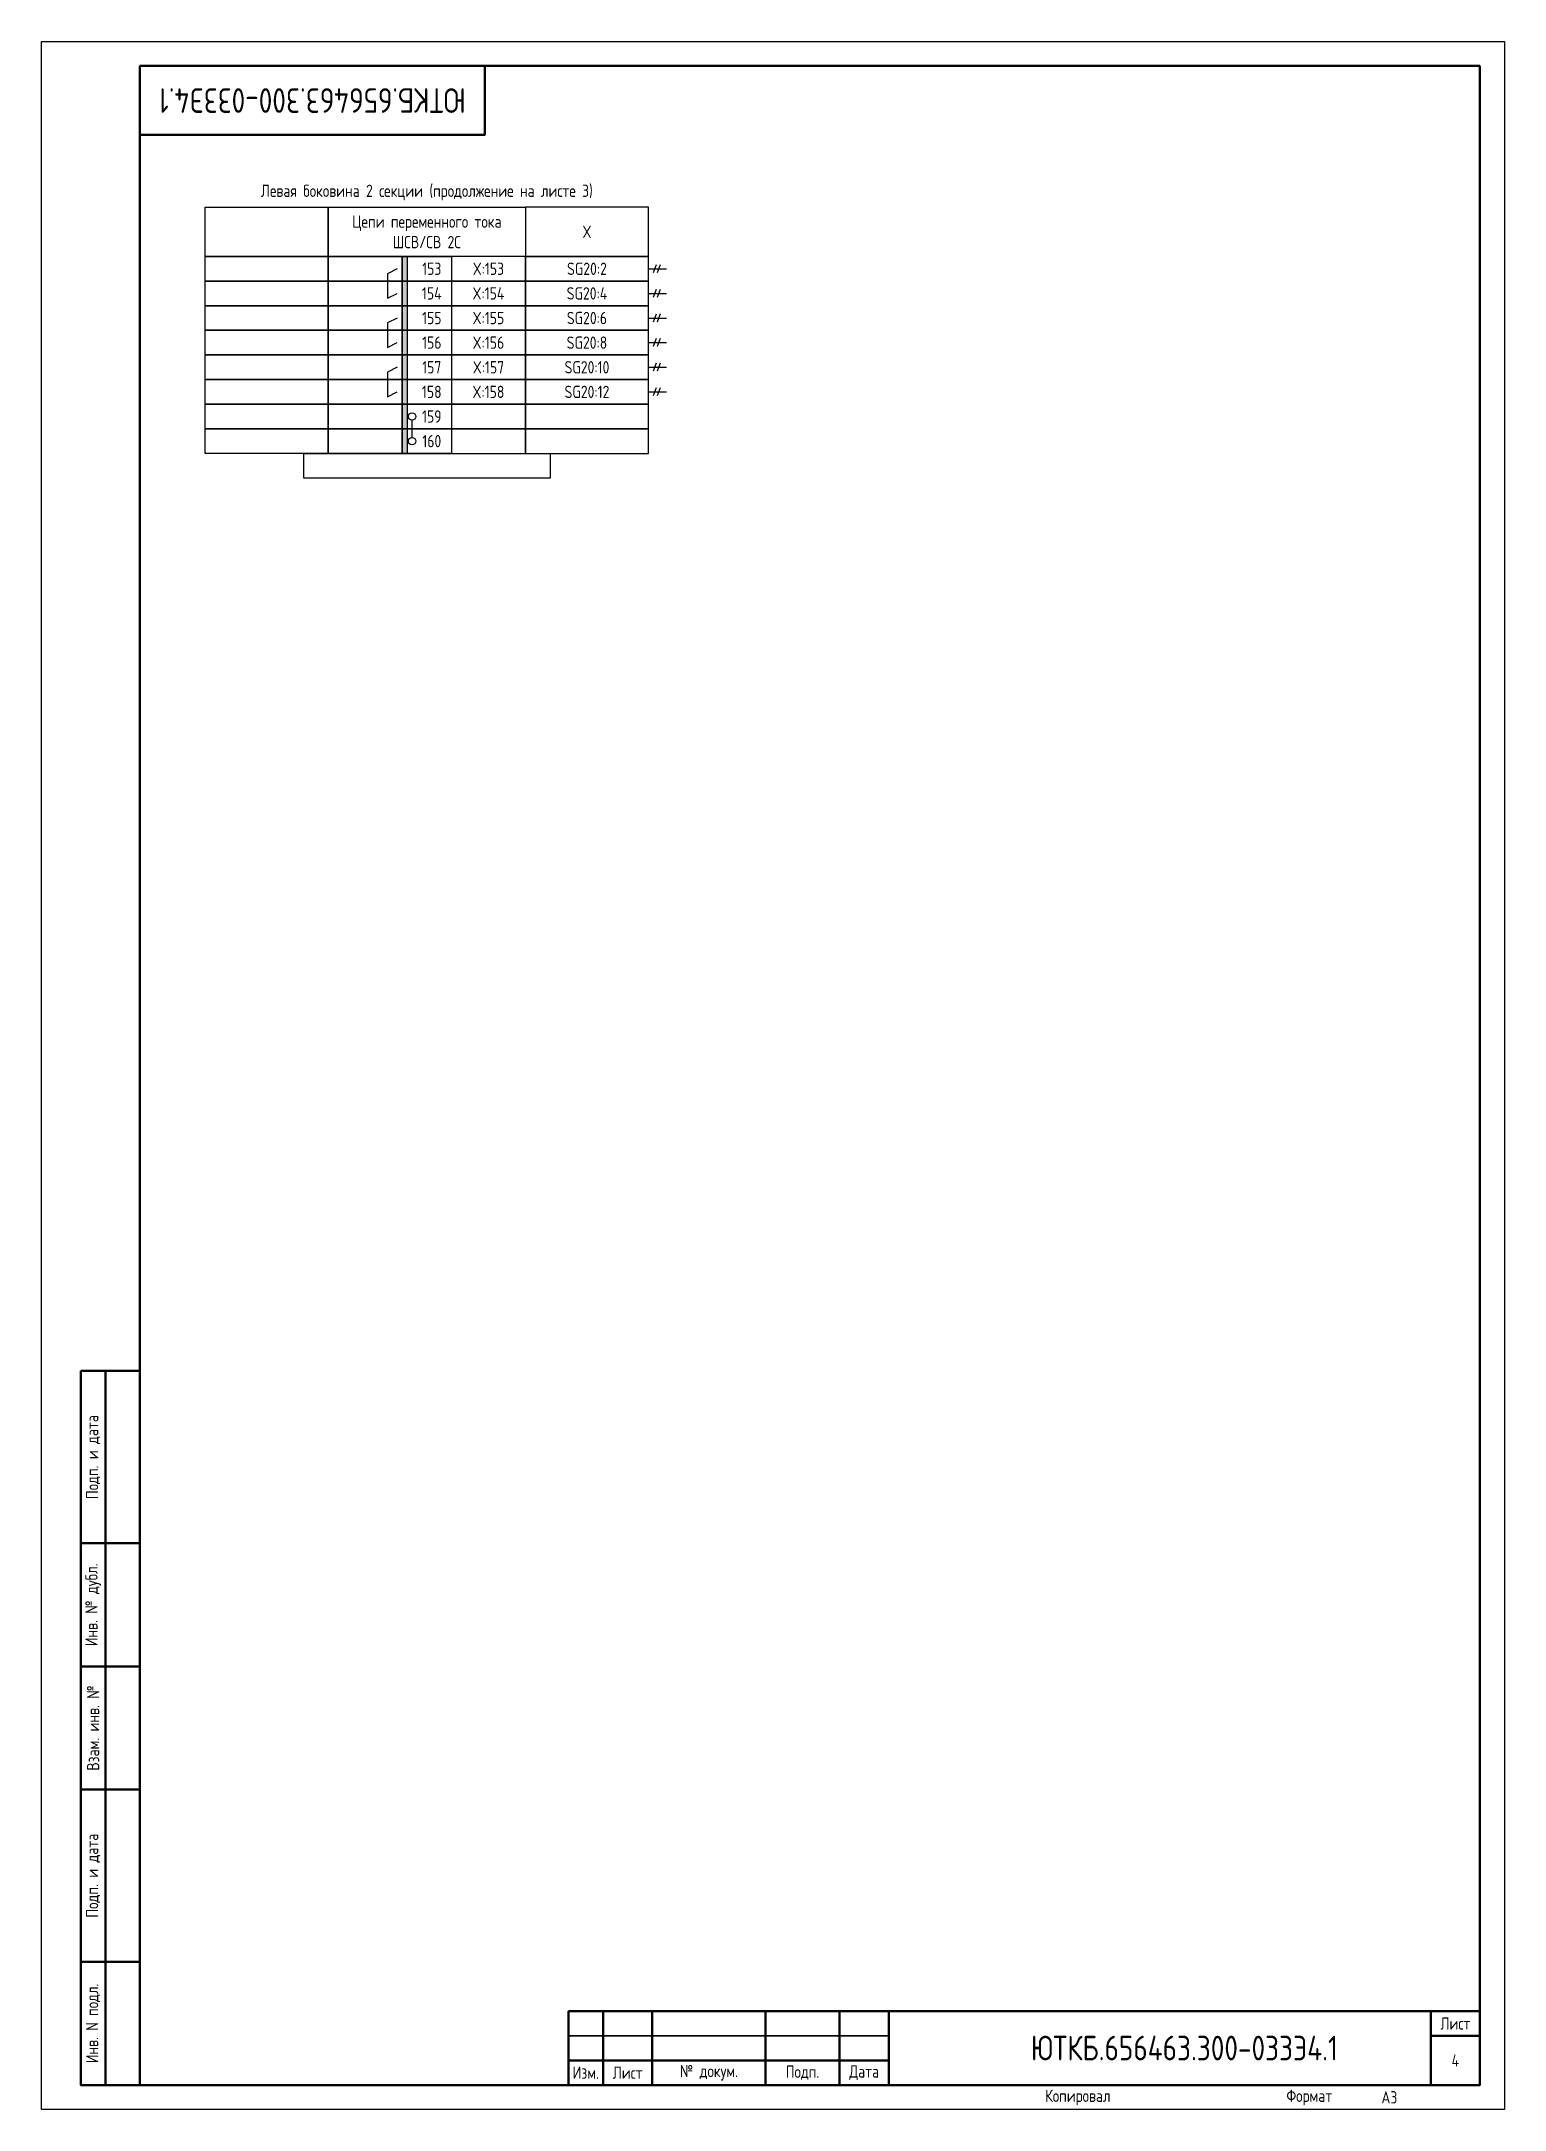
# Model space of a CAD drawing. Header units: millimetres. Extents: x -1050 to 7068, y 0 to 517.
# Drawn here: x 6771.2 to 7068.2, y 0 to 420 of the extents above; entities that cross this region are included whole.
import ezdxf

# ---------------------------------------------------------------- set-up
doc = ezdxf.new("R2010")
doc.units = ezdxf.units.MM
doc.styles.add('Gost_type_A', font='GOST_A.TTF')

msp = doc.modelspace()

# ---------------------------------------------------------------- texts
at = {"insert": (6826.19, 408), "char_height": 5, "width": 70, "attachment_point": 5, "rotation": 180, "style": 'Gost_type_A'}
msp.add_mtext('ЮТКБ.656463.300-033Э4.1', dxfattribs=at)
at = {"style": 'Gost_type_A'}
for s, insert, char_height, width, attachment_point in [('Левая боковина 2 секции (продолжение на листе 3)', (6849.43, 389.32), 2.5, 90, 5), ('Цепи переменного тока ШСВ/СВ 2С', (6849.43, 381.32), 2.5, 40, 5), ('X', (6881.93, 381.32), 2.5, 25, 5), ('SG20:2', (6881.93, 373.82), 2.5, 25, 5), ('SG20:4', (6881.93, 368.82), 2.5, 25, 5), ('SG20:6', (6881.93, 363.82), 2.5, 25, 5), ('SG20:8', (6881.93, 358.82), 2.5, 25, 5), ('SG20:10', (6881.93, 353.82), 2.5, 25, 5), ('SG20:12', (6881.93, 348.82), 2.5, 25, 5), ('ЮТКБ.656463.300-033Э4.1', (7003.19, 12.5), 5, 120, 5), ('4', (7058.19, 10), 2.5, 10, 5), ('A3', (7043.19, 2.5), 2.5, 20, 4), ('A3', (7043.19, 2.5), 2.5, 20, 4)]:
    msp.add_mtext(s, dxfattribs=dict(at, insert=insert, char_height=char_height, width=width, attachment_point=attachment_point))
at = {"ltscale": 10, "char_height": 2.5, "attachment_point": 5, "style": 'Gost_type_A'}
for s, insert, width in [('153', (6850.43, 373.82), 8), ('X:153', (6861.93, 373.82), 15), ('154', (6850.43, 368.82), 8), ('X:154', (6861.93, 368.82), 15), ('155', (6850.43, 363.82), 8), ('X:155', (6861.93, 363.82), 15), ('156', (6850.43, 358.82), 8), ('X:156', (6861.93, 358.82), 15), ('157', (6850.43, 353.82), 8), ('X:157', (6861.93, 353.82), 15), ('158', (6850.43, 348.82), 8), ('X:158', (6861.93, 348.82), 15), ('159', (6850.43, 343.82), 8), ('160', (6850.43, 338.82), 8)]:
    msp.add_mtext(s, dxfattribs=dict(at, insert=insert, width=width))

# ---------------------------------------------------------------- blocks, each defined once
blk = doc.blocks.new('Штамп левый нижний')
at = {"lineweight": 50}
for points in [[(-12, 145), (-7, 145), (-7, 110), (-12, 110)], [(-7, 145), (0, 145), (0, 110), (-7, 110)], [(-12, 110), (-7, 110), (-7, 85), (-12, 85)], [(-7, 110), (0, 110), (0, 85), (-7, 85)], [(-12, 85), (-7, 85), (-7, 60), (-12, 60)], [(-7, 85), (0, 85), (0, 60), (-7, 60)], [(-12, 60), (-7, 60), (-7, 25), (-12, 25)], [(-7, 60), (0, 60), (0, 25), (-7, 25)], [(-12, 25), (-7, 25), (-7, 0), (-12, 0)], [(-7, 25), (0, 25), (0, 0), (-7, 0)]]:
    blk.add_lwpolyline(points, close=True, dxfattribs=at)
at = {"char_height": 2.5, "attachment_point": 5, "rotation": 90, "style": 'Gost_type_A'}
for s, insert, width in [('Подп. и дата', (-9.5, 127.5), 35), ('Инв. № дубл.', (-9.5, 97.5), 25), ('Взам. инв. №', (-9.5, 72.5), 25), ('Подп. и дата', (-9.5, 42.5), 35), ('Инв. N подл.', (-9.5, 12.5), 25)]:
    blk.add_mtext(s, dxfattribs=dict(at, insert=insert, width=width))
blk = doc.blocks.new('Штамп угловой верхний')
at = {"lineweight": 50}
blk.add_lwpolyline([(0, 0), (70, 0), (70, -14), (0, -14)], close=True, dxfattribs=at)
blk = doc.blocks.new('Штамп малый нижний')
at = {"lineweight": 50}
for points in [[(-185, 15), (-178, 15), (-178, 5), (-185, 5)], [(-178, 15), (-168, 15), (-168, 5), (-178, 5)], [(-168, 15), (-145, 15), (-145, 5), (-168, 5)], [(-145, 15), (-130, 15), (-130, 5), (-145, 5)], [(-130, 15), (-120, 15), (-120, 5), (-130, 5)], [(-120, 15), (-10, 15), (-10, 0), (-120, 0)], [(-10, 15), (0, 15), (0, 10), (-10, 10)], [(-10, 10), (0, 10), (0, 0), (-10, 0)], [(-185, 5), (-178, 5), (-178, 0), (-185, 0)], [(-178, 5), (-168, 5), (-168, 0), (-178, 0)], [(-168, 5), (-145, 5), (-145, 0), (-168, 0)], [(-145, 5), (-130, 5), (-130, 0), (-145, 0)], [(-130, 5), (-120, 5), (-120, 0), (-130, 0)]]:
    blk.add_lwpolyline(points, close=True, dxfattribs=at)
for points in [[(-185, 15), (-178, 15), (-178, 10), (-185, 10)], [(-178, 15), (-168, 15), (-168, 10), (-178, 10)], [(-168, 15), (-145, 15), (-145, 10), (-168, 10)], [(-145, 15), (-130, 15), (-130, 10), (-145, 10)], [(-130, 15), (-120, 15), (-120, 10), (-130, 10)], [(-185, 10), (-178, 10), (-178, 5), (-185, 5)], [(-178, 10), (-168, 10), (-168, 5), (-178, 5)], [(-168, 10), (-145, 10), (-145, 5), (-168, 5)], [(-145, 10), (-130, 10), (-130, 5), (-145, 5)], [(-130, 10), (-120, 10), (-120, 5), (-130, 5)]]:
    blk.add_lwpolyline(points, close=True)
at = {"char_height": 2.5, "style": 'Gost_type_A'}
for s, insert, width, attachment_point in [('Лист', (-5, 12.5), 10, 5), ('Изм.', (-181.5, 2.5), 7, 5), ('Лист', (-173, 2.5), 10, 5), ('№ докум.', (-156.5, 2.5), 23, 5), ('Подп.', (-137.5, 2.5), 15, 5), ('Дата', (-125, 2.5), 10, 5), ('Копировал', (-75, -2.53), 13.1202, 6), ('Формат', (-30, -2.53), 13.1202, 6)]:
    blk.add_mtext(s, dxfattribs=dict(at, insert=insert, width=width, attachment_point=attachment_point))

# ---------------------------------------------------------------- hatches: boundary and pattern name
h = msp.add_hatch(color=256)
h.dxf.hatch_style = 1
h.paths.add_polyline_path([(6845.43, 376.32), (6844.43, 376.32), (6844.43, 336.32), (6845.43, 336.32)])

# ---------------------------------------------------------------- linework, layer by layer
for p, q in [((6894.43, 373.82), (6898.06, 373.82)), ((6895.97, 374.63), (6895.39, 373.01)), ((6896.76, 374.64), (6896.18, 373.01)), ((6895.97, 369.63), (6895.39, 368.01)), ((6896.76, 369.64), (6896.18, 368.01)), ((6894.43, 368.82), (6898.06, 368.82)), ((6894.43, 363.82), (6898.06, 363.82)), ((6895.97, 364.63), (6895.39, 363.01)), ((6896.76, 364.64), (6896.18, 363.01)), ((6894.43, 358.82), (6898.06, 358.82)), ((6895.97, 359.63), (6895.39, 358.01)), ((6896.76, 359.64), (6896.18, 358.01)), ((6894.43, 353.82), (6898.06, 353.82)), ((6895.97, 354.63), (6895.39, 353.01)), ((6896.76, 354.64), (6896.18, 353.01)), ((6894.43, 348.82), (6898.06, 348.82)), ((6895.97, 349.63), (6895.39, 348.01)), ((6896.76, 349.64), (6896.18, 348.01)), ((6846.43, 339.57), (6846.43, 343.07))]:
    msp.add_line(p, q)
for points in [[(7068.19, 420), (7068.19, 0), (6771.19, 0), (6771.19, 420)], [(6804.43, 386.32), (6829.43, 386.32), (6829.43, 376.32), (6804.43, 376.32)], [(6829.43, 386.32), (6869.43, 386.32), (6869.43, 376.32), (6829.43, 376.32)], [(6894.43, 386.32), (6869.43, 386.32), (6869.43, 376.32), (6894.43, 376.32)], [(6804.43, 376.32), (6829.43, 376.32), (6829.43, 371.32), (6804.43, 371.32)], [(6829.43, 376.32), (6844.43, 376.32), (6844.43, 371.32), (6829.43, 371.32)], [(6844.43, 376.32), (6854.43, 376.32), (6854.43, 371.32), (6844.43, 371.32)], [(6869.43, 376.32), (6854.43, 376.32), (6854.43, 371.32), (6869.43, 371.32)], [(6894.43, 376.32), (6869.43, 376.32), (6869.43, 371.32), (6894.43, 371.32)], [(6804.43, 371.32), (6829.43, 371.32), (6829.43, 366.32), (6804.43, 366.32)], [(6829.43, 371.32), (6844.43, 371.32), (6844.43, 366.32), (6829.43, 366.32)], [(6844.43, 371.32), (6854.43, 371.32), (6854.43, 366.32), (6844.43, 366.32)], [(6869.43, 371.32), (6854.43, 371.32), (6854.43, 366.32), (6869.43, 366.32)], [(6894.43, 371.32), (6869.43, 371.32), (6869.43, 366.32), (6894.43, 366.32)], [(6804.43, 366.32), (6829.43, 366.32), (6829.43, 361.32), (6804.43, 361.32)], [(6829.43, 366.32), (6844.43, 366.32), (6844.43, 361.32), (6829.43, 361.32)], [(6844.43, 366.32), (6854.43, 366.32), (6854.43, 361.32), (6844.43, 361.32)], [(6869.43, 366.32), (6854.43, 366.32), (6854.43, 361.32), (6869.43, 361.32)], [(6894.43, 366.32), (6869.43, 366.32), (6869.43, 361.32), (6894.43, 361.32)], [(6804.43, 361.32), (6829.43, 361.32), (6829.43, 356.32), (6804.43, 356.32)], [(6829.43, 361.32), (6844.43, 361.32), (6844.43, 356.32), (6829.43, 356.32)], [(6844.43, 361.32), (6854.43, 361.32), (6854.43, 356.32), (6844.43, 356.32)], [(6869.43, 361.32), (6854.43, 361.32), (6854.43, 356.32), (6869.43, 356.32)], [(6894.43, 361.32), (6869.43, 361.32), (6869.43, 356.32), (6894.43, 356.32)], [(6804.43, 356.32), (6829.43, 356.32), (6829.43, 351.32), (6804.43, 351.32)], [(6829.43, 356.32), (6844.43, 356.32), (6844.43, 351.32), (6829.43, 351.32)], [(6844.43, 356.32), (6854.43, 356.32), (6854.43, 351.32), (6844.43, 351.32)], [(6869.43, 356.32), (6854.43, 356.32), (6854.43, 351.32), (6869.43, 351.32)], [(6894.43, 356.32), (6869.43, 356.32), (6869.43, 351.32), (6894.43, 351.32)], [(6804.43, 351.32), (6829.43, 351.32), (6829.43, 346.32), (6804.43, 346.32)], [(6829.43, 351.32), (6844.43, 351.32), (6844.43, 346.32), (6829.43, 346.32)], [(6844.43, 351.32), (6854.43, 351.32), (6854.43, 346.32), (6844.43, 346.32)], [(6869.43, 351.32), (6854.43, 351.32), (6854.43, 346.32), (6869.43, 346.32)], [(6894.43, 351.32), (6869.43, 351.32), (6869.43, 346.32), (6894.43, 346.32)], [(6804.43, 346.32), (6829.43, 346.32), (6829.43, 341.32), (6804.43, 341.32)], [(6829.43, 346.32), (6844.43, 346.32), (6844.43, 341.32), (6829.43, 341.32)], [(6844.43, 346.32), (6854.43, 346.32), (6854.43, 341.32), (6844.43, 341.32)], [(6869.43, 346.32), (6854.43, 346.32), (6854.43, 341.32), (6869.43, 341.32)], [(6894.43, 346.32), (6869.43, 346.32), (6869.43, 341.32), (6894.43, 341.32)], [(6804.43, 341.32), (6829.43, 341.32), (6829.43, 336.32), (6804.43, 336.32)], [(6829.43, 341.32), (6844.43, 341.32), (6844.43, 336.32), (6829.43, 336.32)], [(6844.43, 341.32), (6854.43, 341.32), (6854.43, 336.32), (6844.43, 336.32)], [(6869.43, 341.32), (6854.43, 341.32), (6854.43, 336.32), (6869.43, 336.32)], [(6894.43, 341.32), (6869.43, 341.32), (6869.43, 336.32), (6894.43, 336.32)], [(6824.43, 336.32), (6874.43, 336.32), (6874.43, 331.32), (6824.43, 331.32)]]:
    msp.add_lwpolyline(points, close=True)
at = {"lineweight": 50}
msp.add_lwpolyline([(7063.19, 415), (7063.19, 5), (6791.19, 5), (6791.19, 415)], close=True, dxfattribs=at)
for points in [[(6843.43, 373.82), (6841.43, 372.82), (6841.43, 367.82), (6843.43, 368.82)], [(6844.43, 336.32), (6844.43, 376.32), (6845.43, 376.32), (6845.43, 336.32)], [(6843.43, 363.82), (6841.43, 362.82), (6841.43, 357.82), (6843.43, 358.82)], [(6843.43, 353.82), (6841.43, 352.82), (6841.43, 347.82), (6843.43, 348.82)]]:
    msp.add_lwpolyline(points)
for centre in [(6846.43, 343.82), (6846.43, 338.82)]:
    msp.add_circle(centre, 0.75)

# ---------------------------------------------------------------- block references
for name, p in [('Штамп угловой верхний', (6791.19, 415)), ('Штамп левый нижний', (6791.19, 5)), ('Штамп малый нижний', (7063.19, 5))]:
    msp.add_blockref(name, p)

msp.set_redraw_order([(e.dxf.handle, doc.entitydb.next_handle()) for e in msp.query("TEXT MTEXT ATTDEF DIMENSION ARC_DIMENSION")])  # texts and dimensions are drawn at this point

doc.saveas('drawing.dxf')
